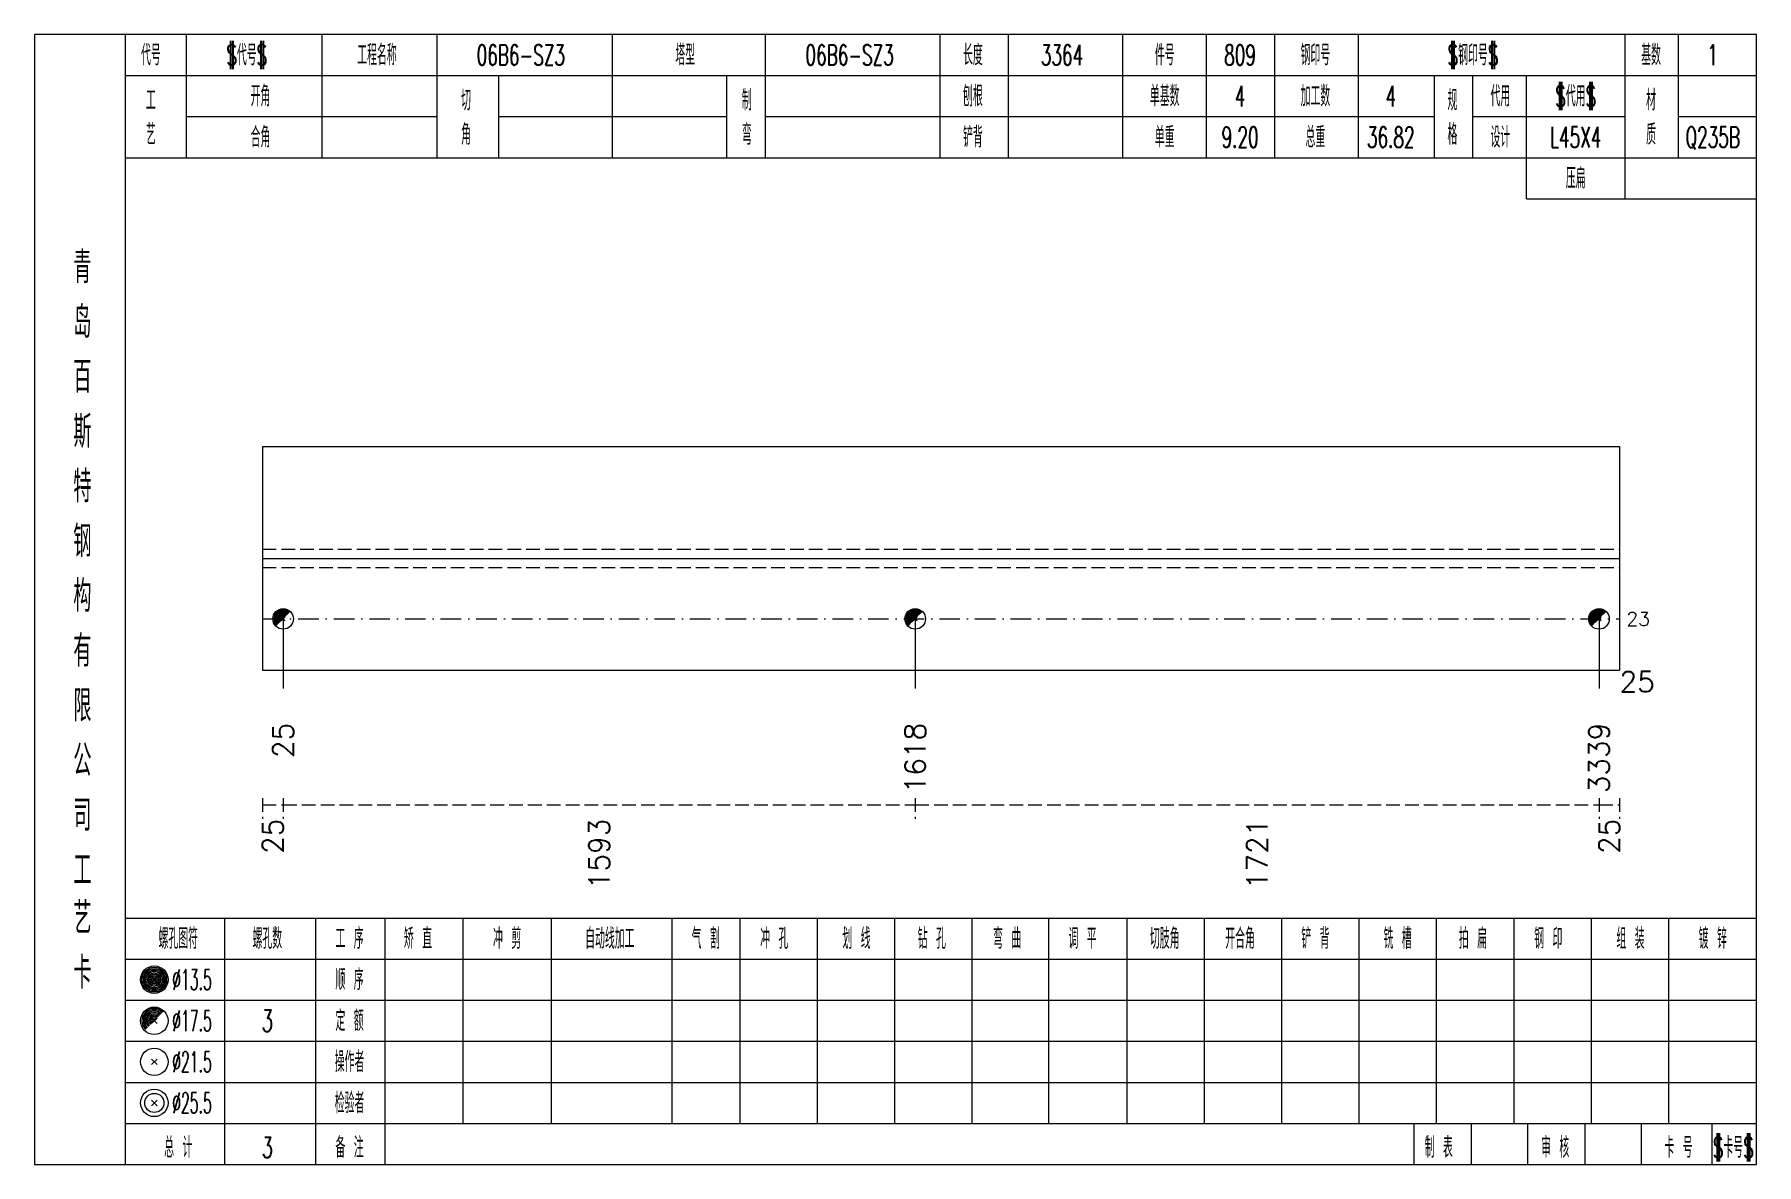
# Model space of a CAD drawing. Extents: x -533 to 8774, y 0 to 7979.
# Drawn here: x 4216.8 to 4468.2, y 2285.4 to 2450.4 of the extents above; entities that cross this region are included whole.
import ezdxf
from ezdxf.enums import TextEntityAlignment as Align

# ---------------------------------------------------------------- set-up
doc = ezdxf.new("R2010")
doc.units = 0
doc.header["$MEASUREMENT"] = 0
doc.linetypes.add('一点画线', pattern=[5.2, 3, -1, 0.2, -1])
doc.linetypes.add('虚线', pattern=[2.75, 2, -0.75])
doc.layers.get('0').update_dxf_attribs({"linetype": 'CONTINUOUS', "lineweight": 25})
for name, color, linetype, lineweight in [('1', 7, 'CONTINUOUS', 25), ('4', 7, 'CONTINUOUS', 25), ('5', 7, 'CONTINUOUS', 25)]:
    doc.layers.add(name, color=color, linetype=linetype, lineweight=lineweight)
doc.styles.get("Standard").update_dxf_attribs({"font": 'simplex.shx', "width": 0.7, "height": 3, "bigfont": 'gbhzfs.shx'})

msp = doc.modelspace()

# ---------------------------------------------------------------- texts
at = {"color": 7, "linetype": 'Continuous', "lineweight": 13}
msp.add_text('23', height=2, dxfattribs=at).set_placement((4449.2, 2365.03), align=Align.MIDDLE_LEFT)
at = {"color": 8, "linetype": 'Continuous', "lineweight": 9}
for s, p in [('25', (4251.6, 2335.86)), ('1593', (4299.24, 2335.86)), ('1721', (4395.29, 2335.86)), ('25', (4446.7, 2335.86))]:
    msp.add_text(s, height=3, rotation=90, dxfattribs=at).set_placement(p, align=Align.MIDDLE_RIGHT)
at = {"layer": '1', "color": 7, "linetype": 'Continuous', "lineweight": 13}
msp.add_text('25', height=3, dxfattribs=at).set_placement((4448.2, 2355.86), align=Align.MIDDLE_LEFT)
for s, p in [('25', (4253.1, 2349.86)), ('1618', (4345.38, 2349.86)), ('3339', (4445.2, 2349.86))]:
    msp.add_text(s, height=3, rotation=90, dxfattribs=at).set_placement(p, align=Align.MIDDLE_RIGHT)
at = {"layer": '4', "color": 1, "linetype": 'Continuous', "lineweight": 13}
for s, height, width, p in [('代号', 3, 0.6, (4233.8, 2447.36)), ('$代号$', 3, 0.6, (4247.8, 2447.36)), ('工程名称', 3, 0.6, (4266.8, 2447.36)), ('06B6-SZ3', 3, 0.6, (4287.8, 2447.36)), ('塔型', 3, 0.6, (4311.8, 2447.36)), ('06B6-SZ3', 3, 0.6, (4335.8, 2447.36)), ('长度', 3, 0.6, (4353.8, 2447.36)), ('3364', 3, 0.6, (4366.8, 2447.36)), ('件号', 3, 0.6, (4381.8, 2447.36)), ('809', 3, 0.6, (4392.8, 2447.36)), ('钢印号', 3, 0.6, (4403.8, 2447.36)), ('$钢印号$', 3, 0.6, (4426.8, 2447.36)), ('基数', 3, 0.6, (4452.8, 2447.36)), ('1', 3, 0.6, (4461.8, 2447.36)), ('工', 3, 0.6, (4233.8, 2440.76)), ('开角', 3, 0.6, (4249.8, 2441.36)), ('切', 3, 0.6, (4279.8, 2440.76)), ('制', 3, 0.6, (4320.8, 2440.76)), ('刨根', 3, 0.6, (4353.8, 2441.36)), ('单基数', 3, 0.6, (4381.8, 2441.36)), ('4', 3, 0.6, (4392.8, 2441.36)), ('加工数', 3, 0.6, (4403.8, 2441.36)), ('4', 3, 0.6, (4414.8, 2441.36)), ('规', 3, 0.6, (4423.8, 2440.76)), ('代用', 3, 0.6, (4430.8, 2441.36)), ('$代用$', 3, 0.6, (4441.8, 2441.36)), ('材', 3, 0.6, (4452.8, 2440.76)), ('艺', 3, 0.6, (4233.8, 2435.76)), ('合角', 3, 0.6, (4249.8, 2435.36)), ('角', 3, 0.6, (4279.8, 2435.76)), ('弯', 3, 0.6, (4320.8, 2435.76)), ('铲背', 3, 0.6, (4353.8, 2435.36)), ('单重', 3, 0.6, (4381.8, 2435.36)), ('9.20', 3, 0.6, (4392.8, 2435.36)), ('总重', 3, 0.6, (4403.8, 2435.36)), ('36.82', 3, 0.6, (4414.8, 2435.36)), ('格', 3, 0.6, (4423.8, 2435.76)), ('设计', 3, 0.6, (4430.8, 2435.36)), ('L45X4', 3, 0.6, (4441.8, 2435.36)), ('质', 3, 0.6, (4452.8, 2435.76)), ('Q235B', 3, 0.6, (4461.8, 2435.36)), ('压扁', 3, 0.6, (4441.8, 2429.36)), ('青', 4.6, 0.8, (4223.8, 2416.36)), ('岛', 4.6, 0.8, (4223.8, 2408.36)), ('百', 4.6, 0.8, (4223.8, 2400.36)), ('斯', 4.6, 0.8, (4223.8, 2392.36)), ('特', 4.6, 0.8, (4223.8, 2384.36)), ('钢', 4.6, 0.8, (4223.8, 2376.36)), ('构', 4.6, 0.8, (4223.8, 2368.36)), ('有', 4.6, 0.8, (4223.8, 2360.36)), ('限', 4.6, 0.8, (4223.8, 2352.36)), ('公', 4.6, 0.8, (4223.8, 2344.36)), ('司', 4.6, 0.8, (4223.8, 2336.36)), ('工', 4.6, 0.8, (4223.8, 2328.36)), ('艺', 4.6, 0.8, (4223.8, 2321.36)), ('螺孔图符', 3, 0.6, (4237.8, 2318.36)), ('螺孔数', 3, 0.6, (4250.8, 2318.36)), ('工 序', 3, 0.6, (4262.8, 2318.36)), ('矫 直', 3, 0.6, (4272.8, 2318.36)), ('冲 剪', 3, 0.6, (4285.8, 2318.36)), ('自动线加工', 3, 0.6, (4300.8, 2318.36)), ('气 割', 3, 0.6, (4314.8, 2318.36)), ('冲 孔', 3, 0.6, (4324.8, 2318.36)), ('划 线', 3, 0.6, (4336.8, 2318.36)), ('钻 孔', 3, 0.6, (4347.8, 2318.36)), ('弯 曲', 3, 0.6, (4358.8, 2318.36)), ('调 平', 3, 0.6, (4369.8, 2318.36)), ('切肢角', 3, 0.6, (4381.8, 2318.36)), ('开合角', 3, 0.6, (4392.8, 2318.36)), ('铲 背', 3, 0.6, (4403.8, 2318.36)), ('铣 槽', 3, 0.6, (4415.8, 2318.36)), ('拍 扁', 3, 0.6, (4426.8, 2318.36)), ('钢 印', 3, 0.6, (4437.8, 2318.36)), ('组 装', 3, 0.6, (4449.8, 2318.36)), ('镀 锌', 3, 0.6, (4461.8, 2318.36)), ('卡', 4.6, 0.8, (4223.8, 2313.36)), ('%%C13.5', 3, 0.5, (4239.8, 2312.36)), ('顺 序', 3, 0.6, (4262.8, 2312.36)), ('%%C17.5', 3, 0.5, (4239.8, 2306.36)), ('3', 3.2, 0.6, (4250.8, 2306.36)), ('定 额', 3, 0.6, (4262.8, 2306.36)), ('%%C21.5', 3, 0.5, (4239.8, 2300.36)), ('操作者', 3, 0.6, (4262.8, 2300.36)), ('%%C25.5', 3, 0.5, (4239.8, 2294.36)), ('检验者', 3, 0.6, (4262.8, 2294.36)), ('总 计', 3, 0.6, (4237.8, 2287.86)), ('3', 3, 0.6, (4250.8, 2287.86)), ('备 注', 3, 0.6, (4262.8, 2287.86)), ('制 表', 3, 0.6, (4421.8, 2287.86)), ('审 核', 3, 0.6, (4438.8, 2287.86)), ('卡 号', 3, 0.6, (4456.8, 2287.86)), ('$卡号$', 3, 0.6, (4464.8, 2287.86))]:
    msp.add_text(s, height=height, dxfattribs=dict(at, width=width)).set_placement(p, align=Align.MIDDLE_CENTER)

# ---------------------------------------------------------------- blocks, each defined once
blk = doc.blocks.new('孔17.5')
at = {"layer": '5', "color": 7, "linetype": 'Continuous', "lineweight": 0}
for p, q in [((-0.2, -0.2), (0.2, 0.2)), ((-0.2, 0.2), (0.2, -0.2))]:
    blk.add_line(p, q, dxfattribs=at)
at = {"layer": '5', "color": 7, "linetype": 'Continuous', "lineweight": 13}
blk.add_circle((0, 0), 1, dxfattribs=at)
for radius in [0.9, 0.8, 0.7, 0.6, 0.5, 0.4, 0.3, 0.2, 0.1]:
    blk.add_arc((0, 0), radius, 45, 225, dxfattribs=at)

# ---------------------------------------------------------------- linework, layer by layer
at = {"color": 7, "linetype": 'Continuous', "lineweight": 18}
for p, q in [((4250.1, 2390.2), (4250.1, 2357.53)), ((4250.1, 2390.2), (4448.2, 2390.2)), ((4448.2, 2390.2), (4448.2, 2357.53)), ((4250.1, 2373.86), (4448.2, 2373.86))]:
    msp.add_line(p, q, dxfattribs=at)
at = {"color": 1, "linetype": '虚线', "lineweight": 18}
for p, q in [((4250.1, 2375.2), (4448.2, 2375.2)), ((4250.1, 2372.53), (4448.2, 2372.53))]:
    msp.add_line(p, q, dxfattribs=at)
at = {"color": 3, "linetype": '一点画线', "lineweight": 13}
msp.add_line((4250.1, 2365.03), (4448.2, 2365.03), dxfattribs=at)
at = {"color": 7, "linetype": 'Continuous', "lineweight": 13}
for p, q in [((4253.1, 2365.03), (4253.1, 2354.86)), ((4345.38, 2365.03), (4345.38, 2354.86)), ((4445.2, 2365.03), (4445.2, 2354.86))]:
    msp.add_line(p, q, dxfattribs=at)
at = {"color": 8, "linetype": '虚线', "lineweight": 9}
for p, q in [((4250.1, 2338.86), (4250.1, 2335.86)), ((4253.1, 2338.86), (4253.1, 2335.86)), ((4253.1, 2338.86), (4253.1, 2335.86)), ((4345.38, 2338.86), (4345.38, 2335.86)), ((4345.38, 2338.86), (4345.38, 2335.86)), ((4445.2, 2338.86), (4445.2, 2335.86)), ((4445.2, 2338.86), (4445.2, 2335.86)), ((4448.2, 2338.86), (4448.2, 2335.86)), ((4250.1, 2337.86), (4253.1, 2337.86)), ((4253.1, 2337.86), (4345.38, 2337.86)), ((4345.38, 2337.86), (4445.2, 2337.86)), ((4445.2, 2337.86), (4448.2, 2337.86))]:
    msp.add_line(p, q, dxfattribs=at)
at = {"layer": '1', "color": 7, "linetype": 'Continuous', "lineweight": 18}
msp.add_line((4250.1, 2357.53), (4448.2, 2357.53), dxfattribs=at)
at = {"layer": '4', "color": 1, "linetype": 'Continuous', "lineweight": 18}
for p, q in [((4230.1, 2285.36), (4230.1, 2450.36)), ((4239, 2432.36), (4239, 2450.36)), ((4258.8, 2432.36), (4258.8, 2450.36)), ((4275.6, 2432.36), (4275.6, 2450.36)), ((4301.2, 2432.36), (4301.2, 2450.36)), ((4323.5, 2432.36), (4323.5, 2450.36)), ((4349, 2432.36), (4349, 2450.36)), ((4359, 2432.36), (4359, 2450.36)), ((4375.7, 2432.36), (4375.7, 2450.36)), ((4387.9, 2432.36), (4387.9, 2450.36)), ((4397.9, 2432.36), (4397.9, 2450.36)), ((4410.1, 2432.36), (4410.1, 2450.36)), ((4449, 2426.36), (4449, 2450.36)), ((4456.8, 2432.36), (4456.8, 2450.36)), ((4230.1, 2444.36), (4468.2, 2444.36)), ((4284.6, 2432.36), (4284.6, 2444.36)), ((4317.9, 2432.36), (4317.9, 2444.36)), ((4421.2, 2432.36), (4421.2, 2444.36)), ((4426.8, 2432.36), (4426.8, 2444.36)), ((4434.6, 2426.36), (4434.6, 2444.36)), ((4239, 2438.36), (4275.6, 2438.36)), ((4284.6, 2438.36), (4317.9, 2438.36)), ((4323.5, 2438.36), (4421.2, 2438.36)), ((4426.8, 2438.36), (4449, 2438.36)), ((4456.8, 2438.36), (4468.2, 2438.36)), ((4230.1, 2432.36), (4468.2, 2432.36)), ((4434.6, 2426.36), (4468.2, 2426.36)), ((4230.1, 2321.36), (4468.2, 2321.36)), ((4244.6, 2285.36), (4244.6, 2321.36)), ((4257.9, 2285.36), (4257.9, 2321.36)), ((4268, 2285.36), (4268, 2321.36)), ((4279.4, 2291.36), (4279.4, 2321.36)), ((4292.3, 2291.36), (4292.3, 2321.36)), ((4309.9, 2291.36), (4309.9, 2321.36)), ((4319.8, 2291.36), (4319.8, 2321.36)), ((4331.1, 2291.36), (4331.1, 2321.36)), ((4342.4, 2291.36), (4342.4, 2321.36)), ((4353.7, 2291.36), (4353.7, 2321.36)), ((4364.9, 2291.36), (4364.9, 2321.36)), ((4376.3, 2291.36), (4376.3, 2321.36)), ((4387.6, 2291.36), (4387.6, 2321.36)), ((4398.9, 2291.36), (4398.9, 2321.36)), ((4410.2, 2291.36), (4410.2, 2321.36)), ((4421.5, 2291.36), (4421.5, 2321.36)), ((4432.8, 2291.36), (4432.8, 2321.36)), ((4444.1, 2291.36), (4444.1, 2321.36)), ((4455.4, 2291.36), (4455.4, 2321.36)), ((4230.1, 2315.36), (4468.2, 2315.36)), ((4230.1, 2309.36), (4468.2, 2309.36)), ((4230.1, 2303.36), (4468.2, 2303.36)), ((4230.1, 2297.36), (4468.2, 2297.36)), ((4230.1, 2291.36), (4468.2, 2291.36)), ((4418.2, 2285.36), (4418.2, 2291.36)), ((4426.6, 2285.36), (4426.6, 2291.36)), ((4434.8, 2285.36), (4434.8, 2291.36)), ((4443.2, 2285.36), (4443.2, 2291.36)), ((4451.4, 2285.36), (4451.4, 2291.36)), ((4461.7, 2285.36), (4461.7, 2291.36))]:
    msp.add_line(p, q, dxfattribs=at)
at = {"layer": '4', "color": 7, "linetype": 'Continuous', "lineweight": 13}
for p, q in [((4234.1, 2312.16), (4234.5, 2312.56)), ((4234.5, 2312.16), (4234.1, 2312.56)), ((4233.9, 2299.96), (4234.7, 2300.76)), ((4234.7, 2299.96), (4233.9, 2300.76)), ((4233.9, 2293.96), (4234.7, 2294.76)), ((4234.7, 2293.96), (4233.9, 2294.76))]:
    msp.add_line(p, q, dxfattribs=at)
at = {"layer": '4', "color": 7, "linetype": 'Continuous', "lineweight": 0}
for p, q in [((4233.9, 2305.96), (4234.7, 2306.76)), ((4233.9, 2306.76), (4234.7, 2305.96))]:
    msp.add_line(p, q, dxfattribs=at)
at = {"layer": '4', "color": 1, "linetype": 'Continuous', "lineweight": 18}
msp.add_lwpolyline([(4216.8, 2450.36), (4216.8, 2285.36), (4468.2, 2285.36), (4468.2, 2450.36)], close=True, dxfattribs=at)
at = {"layer": '4', "color": 7, "linetype": 'Continuous', "lineweight": 13}
for centre, radius in [((4234.3, 2312.36), 2), ((4234.3, 2312.36), 1.8), ((4234.3, 2312.36), 1.6), ((4234.3, 2312.36), 1.4), ((4234.3, 2312.36), 1.2), ((4234.3, 2312.36), 1), ((4234.3, 2312.36), 0.8), ((4234.3, 2312.36), 0.6), ((4234.3, 2312.36), 0.4), ((4234.3, 2312.36), 0.2), ((4234.3, 2306.36), 2), ((4234.3, 2300.36), 2), ((4234.3, 2294.36), 2), ((4234.3, 2294.36), 1.4)]:
    msp.add_circle(centre, radius, dxfattribs=at)
for radius in [1.8, 1.6, 1.4, 1.2, 1, 0.8, 0.6, 0.4, 0.2]:
    msp.add_arc((4234.3, 2306.36), radius, 45, 225, dxfattribs=at)

# ---------------------------------------------------------------- block references
at = {"layer": '1', "color": 7, "linetype": 'Continuous', "lineweight": 13, "xscale": 1.5, "yscale": 1.5, "zscale": 1.5}
for p in [(4253.1, 2365.03), (4345.38, 2365.03), (4445.2, 2365.03)]:
    msp.add_blockref('孔17.5', p, dxfattribs=at)

msp.set_redraw_order([(e.dxf.handle, doc.entitydb.next_handle()) for e in msp.query("TEXT MTEXT ATTDEF DIMENSION ARC_DIMENSION")])  # texts and dimensions are drawn at this point

doc.saveas('drawing.dxf')
